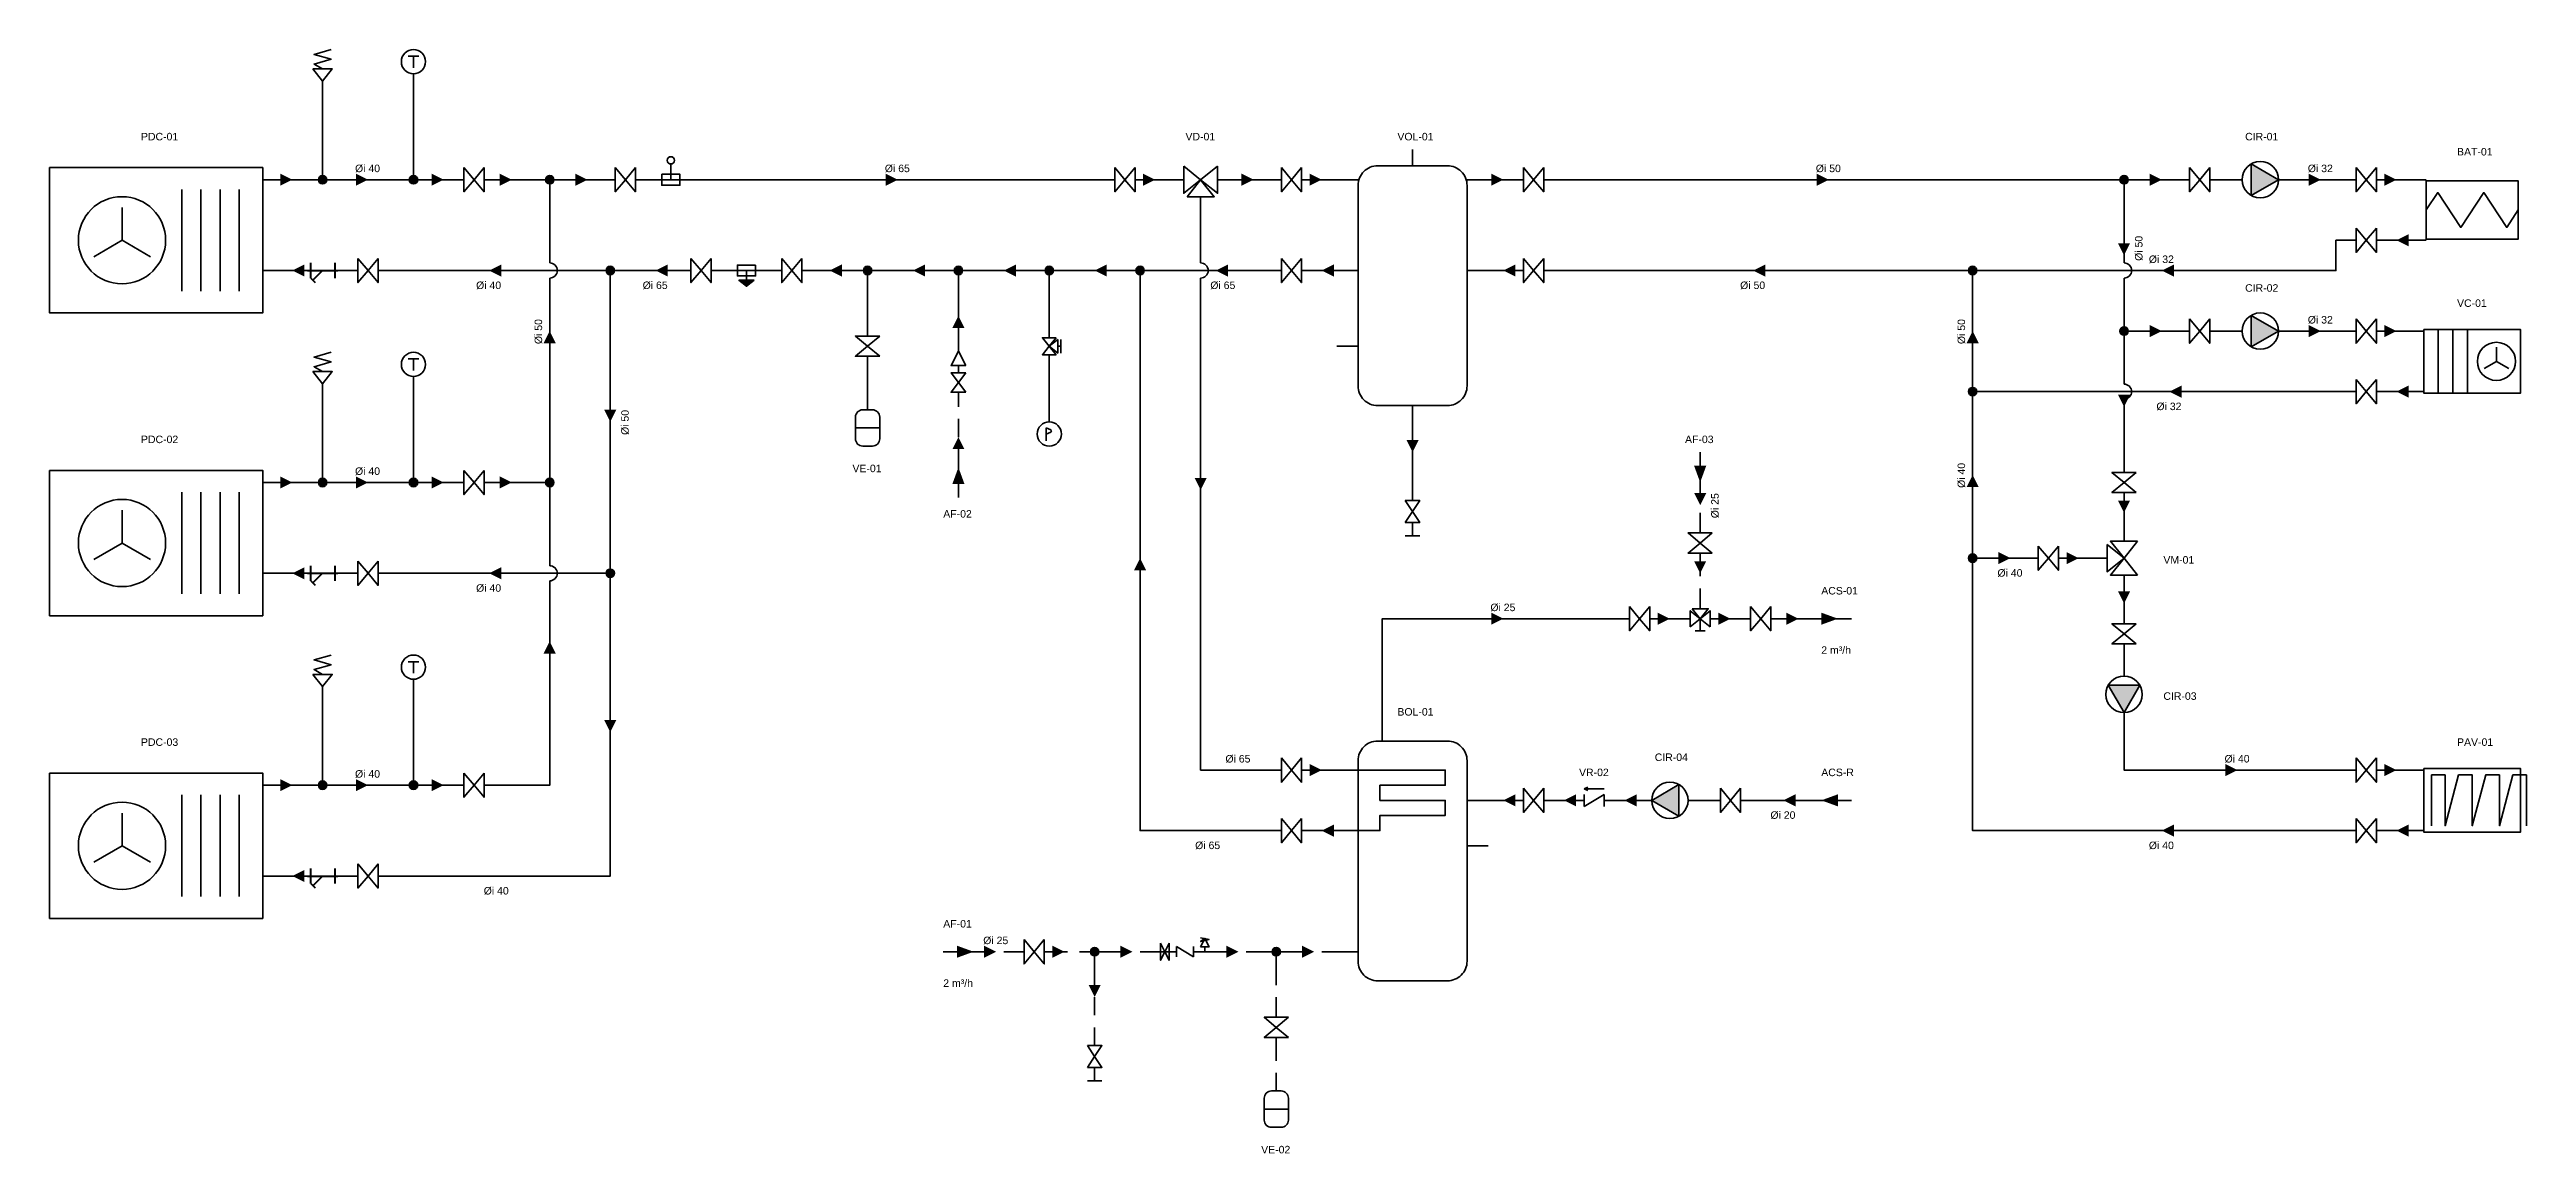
# Model space of a CAD drawing. Header units: millimetres. Extents: x 10 to 584, y 46 to 404.
# Drawn here: x 67.4 to 476.5, y 130.7 to 313 of the extents above; entities that cross this region are included whole.
import ezdxf

# ---------------------------------------------------------------- set-up
doc = ezdxf.new("R2010")
doc.units = ezdxf.units.MM
doc.linetypes.add('NOVEC_TRATTO_3_2', pattern=[5, 3, -2])
for name, color, linetype, lineweight in [('M-ANNO-DIAM', 7, 'Continuous', 18), ('M-ANNO-IDEN', 7, 'Continuous', 18), ('M-DIAG-EQPM', 7, 'Continuous', 35)]:
    doc.layers.add(name, color=color, linetype=linetype, lineweight=lineweight)
for name, color, linetype, lineweight, true_color in [('M-HWTR-RETN', 142, 'Continuous', 35, 0x2471a3), ('M-HWTR-SPLY', 22, 'Continuous', 35, 0xc0392b), ('P-DOMW-CPIP', 161, 'NOVEC_TRATTO_3_2', 35, 0x5dade2), ('P-DOMW-HPIP', 30, 'Continuous', 35, 0xd68910), ('P-DOMW-RPIP', 123, 'Continuous', 35, 0x58d68d)]:
    doc.layers.add(name, color=color, linetype=linetype, lineweight=lineweight, true_color=true_color)
doc.styles.add('NOVEC_ARIAL', font='arial.ttf')

msp = doc.modelspace()

# ---------------------------------------------------------------- texts
at = {"layer": 'M-ANNO-DIAM', "style": 'NOVEC_ARIAL'}
for s, p in [('Øi 40', (117.849, 292.75)), ('Øi 65', (205.349, 292.75)), ('Øi 50', (359.099, 292.75)), ('Øi 32', (440.349, 292.75)), ('Øi 32', (414.099, 277.75)), ('Øi 40', (137.849, 273.45)), ('Øi 65', (165.349, 273.45)), ('Øi 65', (259.099, 273.45)), ('Øi 50', (346.599, 273.45)), ('Øi 32', (440.349, 267.75)), ('Øi 32', (415.349, 253.45)), ('Øi 40', (117.849, 242.75)), ('Øi 40', (389.099, 225.95)), ('Øi 40', (137.849, 223.45)), ('Øi 25', (305.349, 220.25)), ('Øi 65', (261.599, 195.25)), ('Øi 40', (426.599, 195.25)), ('Øi 40', (117.849, 192.75)), ('Øi 20', (351.599, 185.95)), ('Øi 65', (256.599, 180.95)), ('Øi 40', (414.099, 180.95)), ('Øi 40', (139.099, 173.45)), ('Øi 25', (221.599, 165.25))]:
    msp.add_text(s, height=1.2384, dxfattribs=at).set_placement(p)
for s, p in [('Øi 50', (413.05, 278.099)), ('Øi 50', (148.75, 264.349)), ('Øi 50', (383.75, 264.349)), ('Øi 50', (163.05, 249.349)), ('Øi 40', (383.75, 240.599)), ('Øi 25', (343.05, 235.599))]:
    msp.add_text(s, height=1.2384, rotation=90, dxfattribs=at).set_placement(p)
at = {"layer": 'M-ANNO-IDEN', "style": 'NOVEC_ARIAL'}
for s, p in [('PDC-01', (82.5, 298)), ('VD-01', (255, 298)), ('VOL-01', (290, 298)), ('CIR-01', (430, 298)), ('BAT-01', (465, 295.5)), ('CIR-02', (430, 273)), ('VC-01', (465, 270.5)), ('PDC-02', (82.5, 248)), ('AF-03', (337.5, 248)), ('VE-01', (200, 243.2)), ('AF-02', (215, 235.7)), ('VM-01', (416.5, 228.1)), ('ACS-01', (360, 223)), ('2 m³/h', (360, 213.2)), ('CIR-03', (416.5, 205.6)), ('BOL-01', (290, 203)), ('PDC-03', (82.5, 198)), ('CIR-04', (332.5, 195.5)), ('PAV-01', (465, 198)), ('VR-02', (320, 193)), ('ACS-R', (360, 193)), ('AF-01', (215, 168)), ('2 m³/h', (215, 158.2)), ('VE-02', (267.5, 130.7))]:
    msp.add_text(s, height=1.2384, dxfattribs=at).set_placement(p)

# ---------------------------------------------------------------- blocks, each defined once
blk = doc.blocks.new('NoveC_FlowArrow')
h = blk.add_hatch(color=0)
h.dxf.hatch_style = 1
h.paths.add_polyline_path([(0, 0), (-2, 1), (-2, -1)])
blk = doc.blocks.new('NoveC_HeatPumpAirWater')
at = {"color": 0, "linetype": 'Continuous', "lineweight": -2}
for p, q in [((24.224, -6.6), (24.224, -23.4)), ((27.392, -6.6), (27.392, -23.4)), ((30.56, -6.6), (30.56, -23.4)), ((33.728, -6.6), (33.728, -23.4)), ((40, -5), (37.6, -5)), ((14.368, -15), (14.368, -9.6)), ((14.368, -15), (9.688, -17.736)), ((14.368, -15), (19.048, -17.736)), ((40, -20), (37.6, -20))]:
    blk.add_line(p, q, dxfattribs=at)
blk.add_lwpolyline([(2.4, -3), (37.6, -3), (37.6, -27), (2.4, -27)], close=True, dxfattribs=at)
blk.add_circle((14.368, -15), 7.2, dxfattribs=at)
blk = doc.blocks.new('NoveC_TeeBranch')
at = {"linetype": 'Continuous', "lineweight": -2}
h = blk.add_hatch(color=0, dxfattribs=at)
h.dxf.hatch_style = 1
h.paths.add_polyline_path([(1.8, -2.5, 1), (3.2, -2.5, 1)])
at = {"color": 0, "linetype": 'Continuous', "lineweight": -2}
for p, q in [((2.5, 0), (2.5, -2.5)), ((0, -2.5), (5, -2.5))]:
    blk.add_line(p, q, dxfattribs=at)
blk.add_circle((2.5, -2.5), 0.7, dxfattribs=at)
blk = doc.blocks.new('NoveC_NetworkBoundary')
at = {"color": 0, "linetype": 'Continuous', "lineweight": -2}
blk.add_line((0, -2.5), (5, -2.5), dxfattribs=at)
blk = doc.blocks.new('NoveC_DrainConnection')
at = {"color": 0, "linetype": 'Continuous', "lineweight": -2}
for p, q in [((2.5, 0), (2.5, -3)), ((2.5, -6.6), (2.5, -8.8)), ((1.3, -8.8), (3.7, -8.8))]:
    blk.add_line(p, q, dxfattribs=at)
for points in [[(1.3, -3), (3.7, -3), (2.5, -4.8)], [(1.3, -6.6), (3.7, -6.6), (2.5, -4.8)]]:
    blk.add_lwpolyline(points, close=True, dxfattribs=at)
blk = doc.blocks.new('NoveC_ExpansionConnection')
at = {"color": 0, "linetype": 'Continuous', "lineweight": -2}
for p, q in [((2.5, 0), (2.5, -3)), ((0.5, -6), (4.5, -6))]:
    blk.add_line(p, q, dxfattribs=at)
blk.add_lwpolyline([(1.7, -3), (3.3, -3, -0.414214), (4.5, -4.2), (4.5, -7.8, -0.414214), (3.3, -9), (1.7, -9, -0.414214), (0.5, -7.8), (0.5, -4.2, -0.414214)], format="xyb", close=True, dxfattribs=at)
blk = doc.blocks.new('NoveC_MixingValveThermostatic')
at = {"color": 0, "linetype": 'Continuous', "lineweight": -2}
for p, q in [((1.7, -3), (3.3, -3)), ((2.5, -5), (2.5, -3)), ((0, -5), (0.85, -5)), ((2.5, -6.65), (2.5, -10)), ((4.15, -5), (5, -5))]:
    blk.add_line(p, q, dxfattribs=at)
for points in [[(0.85, -3.68), (0.85, -6.32), (2.5, -5)], [(4.15, -3.68), (4.15, -6.32), (2.5, -5)], [(1.18, -6.65), (3.82, -6.65), (2.5, -5)]]:
    blk.add_lwpolyline(points, close=True, dxfattribs=at)
blk = doc.blocks.new('NoveC_DhwCylinder')
at = {"color": 0, "linetype": 'Continuous', "lineweight": -2}
for p, q in [((7.5, 0), (7.5, -2.7)), ((25, -12.5), (21.5, -12.5)), ((25, -20), (21.5, -20)), ((0, -37.5), (3.5, -37.5))]:
    blk.add_line(p, q, dxfattribs=at)
blk.add_lwpolyline([(6.74, -2.7), (18.26, -2.7, -0.414214), (21.5, -5.94), (21.5, -39.06, -0.414214), (18.26, -42.3), (6.74, -42.3, -0.414214), (3.5, -39.06), (3.5, -5.94, -0.414214)], format="xyb", close=True, dxfattribs=at)
blk.add_lwpolyline([(0, -7.5), (7.1, -7.5), (17.9, -7.5), (17.9, -10), (7.1, -10), (7.1, -12.5), (17.9, -12.5), (17.9, -15), (7.1, -15), (7.1, -17.5), (0, -17.5)], dxfattribs=at)
blk = doc.blocks.new('NoveC_BufferFourPort')
at = {"color": 0, "linetype": 'Continuous', "lineweight": -2}
for p, q in [((12.5, 0), (12.5, -2.7)), ((0, -5), (3.5, -5)), ((25, -5), (21.5, -5)), ((0, -20), (3.5, -20)), ((25, -20), (21.5, -20)), ((0, -32.5), (3.5, -32.5)), ((12.5, -45), (12.5, -42.3))]:
    blk.add_line(p, q, dxfattribs=at)
blk.add_lwpolyline([(6.74, -2.7), (18.26, -2.7, -0.414214), (21.5, -5.94), (21.5, -39.06, -0.414214), (18.26, -42.3), (6.74, -42.3, -0.414214), (3.5, -39.06), (3.5, -5.94, -0.414214)], format="xyb", close=True, dxfattribs=at)
blk = doc.blocks.new('NoveC_AhuCoil')
at = {"color": 0, "linetype": 'Continuous', "lineweight": -2}
for p, q in [((0, -2.5), (2.4, -2.5)), ((0, -12.5), (2.4, -12.5))]:
    blk.add_line(p, q, dxfattribs=at)
blk.add_lwpolyline([(2.4, -2.7), (17.6, -2.7), (17.6, -12.3), (2.4, -12.3)], close=True, dxfattribs=at)
blk.add_lwpolyline([(2.4, -7.5), (4.3, -4.62), (8.1, -10.38), (11.9, -4.62), (15.7, -10.38), (17.6, -7.5)], dxfattribs=at)
blk = doc.blocks.new('NoveC_FanCoil')
at = {"color": 0, "linetype": 'Continuous', "lineweight": -2}
for p, q in [((0, -2.5), (2, -2.5)), ((4.4, -2.25), (4.4, -12.75)), ((6.8, -2.25), (6.8, -12.75)), ((9.2, -2.25), (9.2, -12.75)), ((14, -7.5), (11.9525, -8.697)), ((14, -7.5), (14, -5.1375)), ((14, -7.5), (16.0475, -8.697)), ((0, -12.5), (2, -12.5))]:
    blk.add_line(p, q, dxfattribs=at)
blk.add_lwpolyline([(2, -2.25), (18, -2.25), (18, -12.75), (2, -12.75)], close=True, dxfattribs=at)
blk.add_circle((14, -7.5), 3.15, dxfattribs=at)
blk = doc.blocks.new('NoveC_UnderfloorPanel')
at = {"color": 0, "linetype": 'Continuous', "lineweight": -2}
for p, q in [((0, -2.5), (2, -2.5)), ((0, -12.5), (2, -12.5))]:
    blk.add_line(p, q, dxfattribs=at)
blk.add_lwpolyline([(2, -2.25), (18, -2.25), (18, -12.75), (2, -12.75)], close=True, dxfattribs=at)
blk.add_lwpolyline([(3.28, -11.7), (3.28, -3.3), (5.52, -3.3), (5.52, -11.7), (7.76, -3.3), (10, -3.3), (10, -11.7), (12.24, -3.3), (14.48, -3.3), (14.48, -11.7), (16.72, -3.3), (18.96, -3.3), (18.96, -11.7)], dxfattribs=at)
blk = doc.blocks.new('NoveC_ValveSafety')
at = {"color": 0, "linetype": 'Continuous', "lineweight": -2}
blk.add_line((2.5, -10), (2.5, -6.2), dxfattribs=at)
blk.add_lwpolyline([(2.5, -4.2), (1.1, -3.4), (3.9, -2.6), (1.1, -1.8), (3.9, -1)], dxfattribs=at)
blk.add_lwpolyline([(0.9, -4.2), (4.1, -4.2), (2.5, -6.2)], close=True, dxfattribs=at)
blk = doc.blocks.new('NoveC_Thermometer')
at = {"color": 0, "linetype": 'Continuous', "lineweight": -2}
blk.add_line((2.5, -10), (2.5, -5), dxfattribs=at)
blk.add_circle((2.5, -3), 2, dxfattribs=at)
blk = doc.blocks.new('NoveC_Thermometer_Lettera')
at = {"color": 0, "linetype": 'Continuous', "lineweight": -2}
for p, q in [((-0.9, 0.9), (0.9, 0.9)), ((0, 0.9), (0, -1))]:
    blk.add_line(p, q, dxfattribs=at)
blk = doc.blocks.new('NoveC_TeeJunction')
at = {"linetype": 'Continuous', "lineweight": -2}
h = blk.add_hatch(color=0, dxfattribs=at)
h.dxf.hatch_style = 1
h.paths.add_polyline_path([(1.8, -2.5, 1), (3.2, -2.5, 1)])
at = {"color": 0, "linetype": 'Continuous', "lineweight": -2}
for p, q in [((2.5, 0), (2.5, -2.5)), ((0, -2.5), (5, -2.5))]:
    blk.add_line(p, q, dxfattribs=at)
blk.add_circle((2.5, -2.5), 0.7, dxfattribs=at)
blk = doc.blocks.new('NoveC_DivertingValve3way')
at = {"color": 0, "linetype": 'Continuous', "lineweight": -2}
for p, q in [((0, -5), (2.2, -5)), ((5, -7.8), (5, -10)), ((7.8, -5), (10, -5))]:
    blk.add_line(p, q, dxfattribs=at)
for points in [[(2.2, -2.76), (2.2, -7.24), (5, -5)], [(7.8, -2.76), (7.8, -7.24), (5, -5)], [(2.76, -7.8), (7.24, -7.8), (5, -5)]]:
    blk.add_lwpolyline(points, close=True, dxfattribs=at)
blk = doc.blocks.new('NoveC_MixingValve3way')
at = {"color": 0, "linetype": 'Continuous', "lineweight": -2}
for p, q in [((0, -5), (2.2, -5)), ((5, -7.8), (5, -10)), ((7.8, -5), (10, -5))]:
    blk.add_line(p, q, dxfattribs=at)
for points in [[(2.2, -2.76), (2.2, -7.24), (5, -5)], [(7.8, -2.76), (7.8, -7.24), (5, -5)], [(2.76, -7.8), (7.24, -7.8), (5, -5)]]:
    blk.add_lwpolyline(points, close=True, dxfattribs=at)
blk = doc.blocks.new('NoveC_FillingUnit')
at = {"color": 0, "linetype": 'Continuous', "lineweight": -2}
for p, q in [((2.5, 0), (2.5, -2.4)), ((2.5, -5.6), (2.5, -6.8)), ((2.5, -9.2), (2.5, -10))]:
    blk.add_line(p, q, dxfattribs=at)
for points in [[(1.3, -2.4), (3.7, -2.4), (2.5, -4)], [(1.3, -5.6), (3.7, -5.6), (2.5, -4)], [(1.3, -6.8), (3.7, -6.8), (2.5, -9.2)]]:
    blk.add_lwpolyline(points, close=True, dxfattribs=at)
blk = doc.blocks.new('NoveC_PressureGauge')
at = {"color": 0, "linetype": 'Continuous', "lineweight": -2}
blk.add_line((2.5, -10), (2.5, -5), dxfattribs=at)
blk.add_circle((2.5, -3), 2, dxfattribs=at)
blk = doc.blocks.new('NoveC_PressureGauge_Lettera')
at = {"color": 0, "linetype": 'Continuous', "lineweight": -2}
blk.add_line((-0.5, 1), (-0.5, -1.1), dxfattribs=at)
blk.add_lwpolyline([(-0.5, 1), (-0.24, 0.92), (-0.03, 0.83), (0.14, 0.75), (0.26, 0.67), (0.33, 0.58), (0.35, 0.5), (0.33, 0.42), (0.26, 0.33), (0.14, 0.25), (-0.03, 0.17), (-0.24, 0.08), (-0.5, 0)], dxfattribs=at)
blk = doc.blocks.new('NoveC_ValveIsolation')
at = {"color": 0, "linetype": 'Continuous', "lineweight": -2}
for p, q in [((0, -2.5), (0.8333, -2.5)), ((4.1667, -2.5), (5, -2.5))]:
    blk.add_line(p, q, dxfattribs=at)
for points in [[(0.8333, -0.5), (0.8333, -4.5), (2.5, -2.5)], [(4.1667, -0.5), (4.1667, -4.5), (2.5, -2.5)]]:
    blk.add_lwpolyline(points, close=True, dxfattribs=at)
blk = doc.blocks.new('NoveC_DirtSeparator')
at = {"linetype": 'Continuous', "lineweight": -2}
h = blk.add_hatch(color=0, dxfattribs=at)
h.dxf.hatch_style = 1
h.paths.add_polyline_path([(1.25, -6.6), (3.75, -6.6), (2.5, -7.6)])
at = {"color": 0, "linetype": 'Continuous', "lineweight": -2}
for p, q in [((0, -5), (5, -5)), ((2.5, -5), (2.5, -7.6))]:
    blk.add_line(p, q, dxfattribs=at)
for points in [[(1, -4.1), (4, -4.1), (4, -5.9), (1, -5.9)], [(1.25, -6.6), (3.75, -6.6), (2.5, -7.6)]]:
    blk.add_lwpolyline(points, close=True, dxfattribs=at)
blk = doc.blocks.new('NoveC_Strainer')
at = {"color": 0, "linetype": 'Continuous', "lineweight": -2}
for p, q in [((0, -2.5), (5, -2.5)), ((0.5, -1.25), (0.5, -3.75)), ((0.5464, -3.7464), (1.2536, -4.4536)), ((2.5, -2.5), (0.9, -4.1)), ((4.5, -1.25), (4.5, -3.75))]:
    blk.add_line(p, q, dxfattribs=at)
blk = doc.blocks.new('NoveC_AirSeparator')
at = {"color": 0, "linetype": 'Continuous', "lineweight": -2}
for p, q in [((2.5, -5), (2.5, -2.4)), ((0, -5), (5, -5))]:
    blk.add_line(p, q, dxfattribs=at)
blk.add_lwpolyline([(1, -4.1), (4, -4.1), (4, -5.9), (1, -5.9)], close=True, dxfattribs=at)
blk.add_circle((2.5, -1.8), 0.6, dxfattribs=at)
blk = doc.blocks.new('NoveC_PumpCirculator')
at = {"linetype": 'Continuous', "lineweight": -2}
h = blk.add_hatch(color=0, dxfattribs=at)
h.dxf.hatch_style = 1
h.paths.add_polyline_path([(3.5, -2.402), (3.5, -7.598), (8, -5)])
at = {"color": 0, "linetype": 'Continuous', "lineweight": -2}
for p, q in [((0, -5), (2, -5)), ((8, -5), (10, -5))]:
    blk.add_line(p, q, dxfattribs=at)
blk.add_lwpolyline([(3.5, -2.402), (3.5, -7.598), (8, -5)], close=True, dxfattribs=at)
blk.add_circle((5, -5), 3, dxfattribs=at)
blk = doc.blocks.new('NoveC_ValveGaugeCock3way')
at = {"color": 0, "linetype": 'Continuous', "lineweight": -2}
for p, q in [((0, -2.5), (1.1, -2.5)), ((1.38, -0.6), (3.62, -0.6)), ((2.5, -1.1), (2.5, -0.6)), ((3.9, -2.5), (5, -2.5))]:
    blk.add_line(p, q, dxfattribs=at)
for points in [[(1.1, -1.38), (1.1, -3.62), (2.5, -2.5)], [(1.38, -1.1), (3.62, -1.1), (2.5, -2.5)], [(3.9, -1.38), (3.9, -3.62), (2.5, -2.5)]]:
    blk.add_lwpolyline(points, close=True, dxfattribs=at)
blk = doc.blocks.new('NoveC_DhwSafetyGroup')
at = {"color": 0, "linetype": 'Continuous', "lineweight": -2}
for p, q in [((0, -2.5), (3.5, -2.5)), ((3.5, -1.66), (3.5, -3.34)), ((3.5, -1.66), (6.3, -3.34)), ((6.3, -1.66), (6.3, -3.34)), ((6.3, -2.5), (10, -2.5)), ((8.2, -2.5), (8.2, -1.7))]:
    blk.add_line(p, q, dxfattribs=at)
for points in [[(0.9, -1.1), (0.9, -3.9), (1.6, -2.5)], [(2.3, -1.1), (2.3, -3.9), (1.6, -2.5)], [(7.5, -1.7), (8.9, -1.7), (8.2, -0.3)]]:
    blk.add_lwpolyline(points, close=True, dxfattribs=at)
blk.add_lwpolyline([(8.2, -0.3), (7.5, -0.8), (8.9, -0.5), (7.5, -0.2)], dxfattribs=at)
blk = doc.blocks.new('NoveC_ValveCheck')
at = {"color": 0, "linetype": 'Continuous', "lineweight": -2}
for p, q in [((0, -2.5), (0.85, -2.5)), ((0.85, -0.6), (4.15, -0.6)), ((0.85, -1.51), (0.85, -3.49)), ((0.85, -1.51), (4.15, -3.49)), ((4.15, -0.6), (3.55, -0.3)), ((4.15, -0.6), (3.55, -0.9)), ((4.15, -1.51), (4.15, -3.49)), ((4.15, -2.5), (5, -2.5))]:
    blk.add_line(p, q, dxfattribs=at)

# ---------------------------------------------------------------- linework, layer by layer
at = {"layer": 'M-HWTR-RETN', "flags": 128}
for points in [[(447.5, 281.5), (445, 281.5), (445, 276.5), (387.5, 276.5)], [(457.5, 281.5), (452.5, 281.5)], [(110, 276.5), (105, 276.5)], [(117.5, 276.5), (115, 276.5)], [(157.5, 276.5), (122.5, 276.5)], [(172.5, 276.5), (162.5, 276.5)], [(180, 276.5), (177.5, 276.5)], [(187.5, 276.5), (185, 276.5)], [(200, 276.5), (192.5, 276.5)], [(215, 276.5), (205, 276.5)], [(230, 276.5), (220, 276.5)], [(245, 276.5), (235, 276.5)], [(270, 276.5), (250, 276.5)], [(280, 276.5), (275, 276.5)], [(310, 276.5), (305, 276.5)], [(382.5, 276.5), (315, 276.5)], [(160, 274), (160, 229)], [(202.5, 274), (202.5, 266.5)], [(217.5, 264), (217.5, 274)], [(232.5, 274), (232.5, 266.5)], [(270, 184), (247.5, 184), (247.5, 274)], [(385, 259), (385, 274)], [(202.5, 261.5), (202.5, 256.5)], [(232.5, 261.5), (232.5, 256.5)], [(385, 231.5), (385, 254)], [(447.5, 256.5), (387.5, 256.5)], [(457.5, 256.5), (452.5, 256.5)], [(110, 226.5), (105, 226.5)], [(117.5, 226.5), (115, 226.5)], [(157.5, 226.5), (122.5, 226.5)], [(447.5, 184), (385, 184), (385, 226.5)], [(387.5, 229), (395, 229)], [(400, 229), (405, 229)], [(160, 224), (160, 176.5), (122.5, 176.5)], [(280, 184), (275, 184)], [(457.5, 184), (452.5, 184)], [(110, 176.5), (105, 176.5)], [(117.5, 176.5), (115, 176.5)]]:
    msp.add_lwpolyline(points, dxfattribs=at)
at = {"layer": 'M-HWTR-SPLY', "flags": 128}
for points in [[(112.5, 294), (112.5, 304)], [(127.5, 294), (127.5, 304)], [(105, 291.5), (110, 291.5)], [(115, 291.5), (125, 291.5)], [(130, 291.5), (135, 291.5)], [(140, 291.5), (147.5, 291.5)], [(152.5, 291.5), (160, 291.5)], [(165, 291.5), (167.5, 291.5)], [(172.5, 291.5), (242.5, 291.5)], [(247.5, 291.5), (252.5, 291.5)], [(262.5, 291.5), (270, 291.5)], [(275, 291.5), (280, 291.5)], [(305, 291.5), (310, 291.5)], [(315, 291.5), (407.5, 291.5)], [(412.5, 291.5), (420, 291.5)], [(425, 291.5), (427.5, 291.5)], [(437.5, 291.5), (447.5, 291.5)], [(452.5, 291.5), (457.5, 291.5)], [(150, 277.75), (150, 289)], [(257.5, 286.5), (257.5, 277.75)], [(410, 289), (410, 277.75)], [(150, 244), (150, 275.25)], [(257.5, 275.25), (257.5, 194), (270, 194)], [(410, 275.25), (410, 269)], [(412.5, 266.5), (420, 266.5)], [(425, 266.5), (427.5, 266.5)], [(437.5, 266.5), (447.5, 266.5)], [(452.5, 266.5), (457.5, 266.5)], [(410, 264), (410, 257.75)], [(112.5, 244), (112.5, 254)], [(127.5, 244), (127.5, 254)], [(410, 255.25), (410, 244)], [(292.5, 251.5), (292.5, 241.5)], [(105, 241.5), (110, 241.5)], [(115, 241.5), (125, 241.5)], [(130, 241.5), (135, 241.5)], [(140, 241.5), (147.5, 241.5)], [(150, 227.75), (150, 239)], [(410, 239), (410, 234)], [(140, 191.5), (150, 191.5), (150, 225.25)], [(410, 224), (410, 219)], [(410, 214), (410, 211.5)], [(112.5, 194), (112.5, 204)], [(127.5, 194), (127.5, 204)], [(410, 201.5), (410, 194), (447.5, 194)], [(275, 194), (280, 194)], [(452.5, 194), (457.5, 194)], [(105, 191.5), (110, 191.5)], [(115, 191.5), (125, 191.5)], [(130, 191.5), (135, 191.5)]]:
    msp.add_lwpolyline(points, dxfattribs=at)
at = {"layer": 'M-HWTR-SPLY', "linetype": 'Continuous'}
for centre in [(150, 276.5), (257.5, 276.5), (410, 276.5), (410, 256.5), (150, 226.5)]:
    msp.add_arc(centre, 1.25, 270, 90, dxfattribs=at)
at = {"layer": 'P-DOMW-CPIP', "flags": 128}
for points in [[(217.5, 244), (217.5, 254)], [(340, 241.5), (340, 234)], [(340, 229), (340, 224)], [(220, 164), (227.5, 164)], [(232.5, 164), (237.5, 164)], [(242.5, 164), (250, 164)], [(260, 164), (267.5, 164)], [(272.5, 164), (280, 164)], [(240, 161.5), (240, 151.5)], [(270, 161.5), (270, 154)], [(270, 149), (270, 144)]]:
    msp.add_lwpolyline(points, dxfattribs=at)
at = {"layer": 'P-DOMW-HPIP', "flags": 128}
for points in [[(287.5, 201.5), (287.5, 219), (327.5, 219)], [(332.5, 219), (337.5, 219)], [(342.5, 219), (347.5, 219)], [(352.5, 219), (360, 219)]]:
    msp.add_lwpolyline(points, dxfattribs=at)
at = {"layer": 'P-DOMW-RPIP', "flags": 128}
for points in [[(305, 189), (310, 189)], [(315, 189), (320, 189)], [(325, 189), (330, 189)], [(340, 189), (342.5, 189)], [(347.5, 189), (360, 189)]]:
    msp.add_lwpolyline(points, dxfattribs=at)

# ---------------------------------------------------------------- block references
at = {"layer": 'M-DIAG-EQPM'}
for name, p in [('NoveC_ValveSafety', (110, 314)), ('NoveC_Thermometer', (125, 314)), ('NoveC_Thermometer_Lettera', (127.5, 311)), ('NoveC_AirSeparator', (167.5, 296.5)), ('NoveC_BufferFourPort', (280, 296.5)), ('NoveC_HeatPumpAirWater', (65, 296.5)), ('NoveC_TeeBranch', (110, 294)), ('NoveC_TeeBranch', (125, 294)), ('NoveC_ValveIsolation', (135, 294)), ('NoveC_ValveIsolation', (160, 294)), ('NoveC_ValveIsolation', (242.5, 294)), ('NoveC_DivertingValve3way', (252.5, 296.5)), ('NoveC_ValveIsolation', (270, 294)), ('NoveC_ValveIsolation', (310, 294)), ('NoveC_ValveIsolation', (420, 294)), ('NoveC_PumpCirculator', (427.5, 296.5)), ('NoveC_ValveIsolation', (447.5, 294)), ('NoveC_AhuCoil', (457.5, 294)), ('NoveC_ValveIsolation', (447.5, 284)), ('NoveC_ValveIsolation', (117.5, 279)), ('NoveC_ValveIsolation', (172.5, 279)), ('NoveC_ValveIsolation', (187.5, 279)), ('NoveC_ValveIsolation', (270, 279)), ('NoveC_ValveIsolation', (310, 279)), ('NoveC_ValveIsolation', (420, 269)), ('NoveC_PumpCirculator', (427.5, 271.5)), ('NoveC_ValveIsolation', (447.5, 269)), ('NoveC_FanCoil', (457.5, 269)), ('NoveC_ValveSafety', (110, 264)), ('NoveC_Thermometer', (125, 264)), ('NoveC_Thermometer_Lettera', (127.5, 261)), ('NoveC_ValveIsolation', (447.5, 259)), ('NoveC_ExpansionConnection', (200, 256.5)), ('NoveC_PressureGauge_Lettera', (232.5, 249.5)), ('NoveC_HeatPumpAirWater', (65, 246.5)), ('NoveC_TeeBranch', (110, 244)), ('NoveC_TeeBranch', (125, 244)), ('NoveC_ValveIsolation', (135, 244)), ('NoveC_DrainConnection', (290, 241.5)), ('NoveC_ValveIsolation', (395, 231.5)), ('NoveC_ValveIsolation', (117.5, 229)), ('NoveC_ValveIsolation', (327.5, 221.5)), ('NoveC_ValveIsolation', (347.5, 221.5)), ('NoveC_ValveSafety', (110, 214)), ('NoveC_Thermometer', (125, 214)), ('NoveC_Thermometer_Lettera', (127.5, 211)), ('NoveC_DhwCylinder', (280, 201.5)), ('NoveC_HeatPumpAirWater', (65, 196.5)), ('NoveC_TeeBranch', (110, 194)), ('NoveC_TeeBranch', (125, 194)), ('NoveC_ValveIsolation', (135, 194)), ('NoveC_ValveIsolation', (270, 196.5)), ('NoveC_ValveIsolation', (447.5, 196.5)), ('NoveC_UnderfloorPanel', (457.5, 196.5)), ('NoveC_ValveIsolation', (310, 191.5)), ('NoveC_ValveIsolation', (342.5, 191.5)), ('NoveC_ValveIsolation', (270, 186.5)), ('NoveC_ValveIsolation', (447.5, 186.5)), ('NoveC_ValveIsolation', (117.5, 179)), ('NoveC_NetworkBoundary', (215, 166.5)), ('NoveC_ValveIsolation', (227.5, 166.5)), ('NoveC_DhwSafetyGroup', (250, 166.5)), ('NoveC_DrainConnection', (237.5, 151.5)), ('NoveC_ExpansionConnection', (267.5, 144))]:
    msp.add_blockref(name, p, dxfattribs=at)
for name, p, rotation in [('NoveC_TeeJunction', (152.5, 289), 180), ('NoveC_TeeJunction', (412.5, 289), 180), ('NoveC_TeeJunction', (162.5, 274), 180), ('NoveC_TeeBranch', (205, 274), 180), ('NoveC_TeeBranch', (220, 274), 180), ('NoveC_TeeBranch', (235, 274), 180), ('NoveC_TeeJunction', (250, 274), 180), ('NoveC_TeeJunction', (387.5, 274), 180), ('NoveC_ValveIsolation', (205, 266.5), 270), ('NoveC_ValveGaugeCock3way', (235, 266.5), 270), ('NoveC_TeeJunction', (412.5, 269), 270), ('NoveC_FillingUnit', (220, 254), 180), ('NoveC_TeeJunction', (387.5, 259), 270), ('NoveC_PressureGauge', (235, 246.5), 180), ('NoveC_NetworkBoundary', (342.5, 246.5), 270), ('NoveC_TeeJunction', (147.5, 239), 90), ('NoveC_ValveIsolation', (412.5, 244), 270), ('NoveC_ValveIsolation', (342.5, 234), 270), ('NoveC_MixingValve3way', (415, 234), 270), ('NoveC_TeeJunction', (387.5, 231.5), 270), ('NoveC_TeeJunction', (157.5, 224), 90), ('NoveC_ValveIsolation', (412.5, 219), 270), ('NoveC_PumpCirculator', (415, 211.5), 270), ('NoveC_TeeBranch', (242.5, 161.5), 180), ('NoveC_TeeBranch', (272.5, 161.5), 180), ('NoveC_ValveIsolation', (272.5, 154), 270)]:
    msp.add_blockref(name, p, dxfattribs=dict(at, rotation=rotation))
at = {"layer": 'M-DIAG-EQPM', "lineweight": 50}
for p in [(110, 279), (110, 229), (110, 179)]:
    msp.add_blockref('NoveC_Strainer', p, dxfattribs=at)
at = {"layer": 'M-DIAG-EQPM'}
for name, p, xscale in [('NoveC_DirtSeparator', (185, 281.5), -1), ('NoveC_FlowArrow', (362.75, 219), 1.375), ('NoveC_NetworkBoundary', (365, 221.5), -1), ('NoveC_ValveCheck', (325, 191.5), -1), ('NoveC_PumpCirculator', (340, 194), -1), ('NoveC_NetworkBoundary', (365, 191.5), -1), ('NoveC_FlowArrow', (220, 164), 1.375)]:
    msp.add_blockref(name, p, dxfattribs=dict(at, xscale=xscale))
for name, p, xscale, rotation in [('NoveC_FlowArrow', (217.5, 244), 1.375, 90), ('NoveC_NetworkBoundary', (220, 239), -1, 270), ('NoveC_FlowArrow', (340, 241.5), 1.375, 270), ('NoveC_MixingValveThermostatic', (337.5, 214), -1, 180), ('NoveC_FlowArrow', (360, 189), 1.375, 180)]:
    msp.add_blockref(name, p, dxfattribs=dict(at, xscale=xscale, rotation=rotation))
at = {"layer": 'M-HWTR-RETN'}
for p, rotation in [((455, 281.5), 180), ((107.5, 276.5), 180), ((140, 276.5), 180), ((167.5, 276.5), 180), ((196.25, 276.5), 180), ((210, 276.5), 180), ((225, 276.5), 180), ((240, 276.5), 180), ((260, 276.5), 180), ((277.5, 276.5), 180), ((307.5, 276.5), 180), ((348.75, 276.5), 180), ((416.25, 276.5), 180), ((217.5, 269), 90), ((385, 266.5), 90), ((417.5, 256.5), 180), ((455, 256.5), 180), ((160, 251.5), 270), ((385, 242.75), 90), ((107.5, 226.5), 180), ((140, 226.5), 180), ((247.5, 229), 90), ((160, 200.25), 270), ((277.5, 184), 180), ((416.25, 184), 180), ((455, 184), 180), ((107.5, 176.5), 180)]:
    msp.add_blockref('NoveC_FlowArrow', p, dxfattribs=dict(at, rotation=rotation))
for p in [(391.25, 229), (402.5, 229)]:
    msp.add_blockref('NoveC_FlowArrow', p, dxfattribs=at)
at = {"layer": 'M-HWTR-SPLY'}
for p in [(107.5, 291.5), (120, 291.5), (132.5, 291.5), (143.75, 291.5), (156.25, 291.5), (207.5, 291.5), (250, 291.5), (266.25, 291.5), (277.5, 291.5), (307.5, 291.5), (361.25, 291.5), (416.25, 291.5), (442.5, 291.5), (455, 291.5), (416.25, 266.5), (442.5, 266.5), (455, 266.5), (107.5, 241.5), (120, 241.5), (132.5, 241.5), (143.75, 241.5), (107.5, 191.5), (120, 191.5), (132.5, 191.5), (277.5, 194), (428.75, 194), (455, 194)]:
    msp.add_blockref('NoveC_FlowArrow', p, dxfattribs=at)
for p, rotation in [((410, 279), 270), ((150, 266.5), 90), ((410, 254), 270), ((292.5, 246.5), 270), ((257.5, 240.25), 270), ((410, 236.5), 270), ((410, 221.5), 270), ((150, 215.25), 90)]:
    msp.add_blockref('NoveC_FlowArrow', p, dxfattribs=dict(at, rotation=rotation))
at = {"layer": 'P-DOMW-CPIP'}
for p, rotation in [((217.5, 249), 90), ((340, 237.75), 270), ((340, 226.5), 270), ((240, 156.5), 270)]:
    msp.add_blockref('NoveC_FlowArrow', p, dxfattribs=dict(at, rotation=rotation))
for p in [(223.75, 164), (235, 164), (246.25, 164), (263.75, 164), (276.25, 164)]:
    msp.add_blockref('NoveC_FlowArrow', p, dxfattribs=at)
at = {"layer": 'P-DOMW-HPIP'}
for p in [(307.5, 219), (335, 219), (345, 219), (356.25, 219)]:
    msp.add_blockref('NoveC_FlowArrow', p, dxfattribs=at)
at = {"layer": 'P-DOMW-RPIP', "rotation": 180}
for p in [(307.5, 189), (317.5, 189), (327.5, 189), (353.75, 189)]:
    msp.add_blockref('NoveC_FlowArrow', p, dxfattribs=at)

msp.set_redraw_order([(e.dxf.handle, doc.entitydb.next_handle()) for e in msp.query("TEXT MTEXT ATTDEF DIMENSION ARC_DIMENSION")])  # texts and dimensions are drawn at this point

doc.saveas('drawing.dxf')
